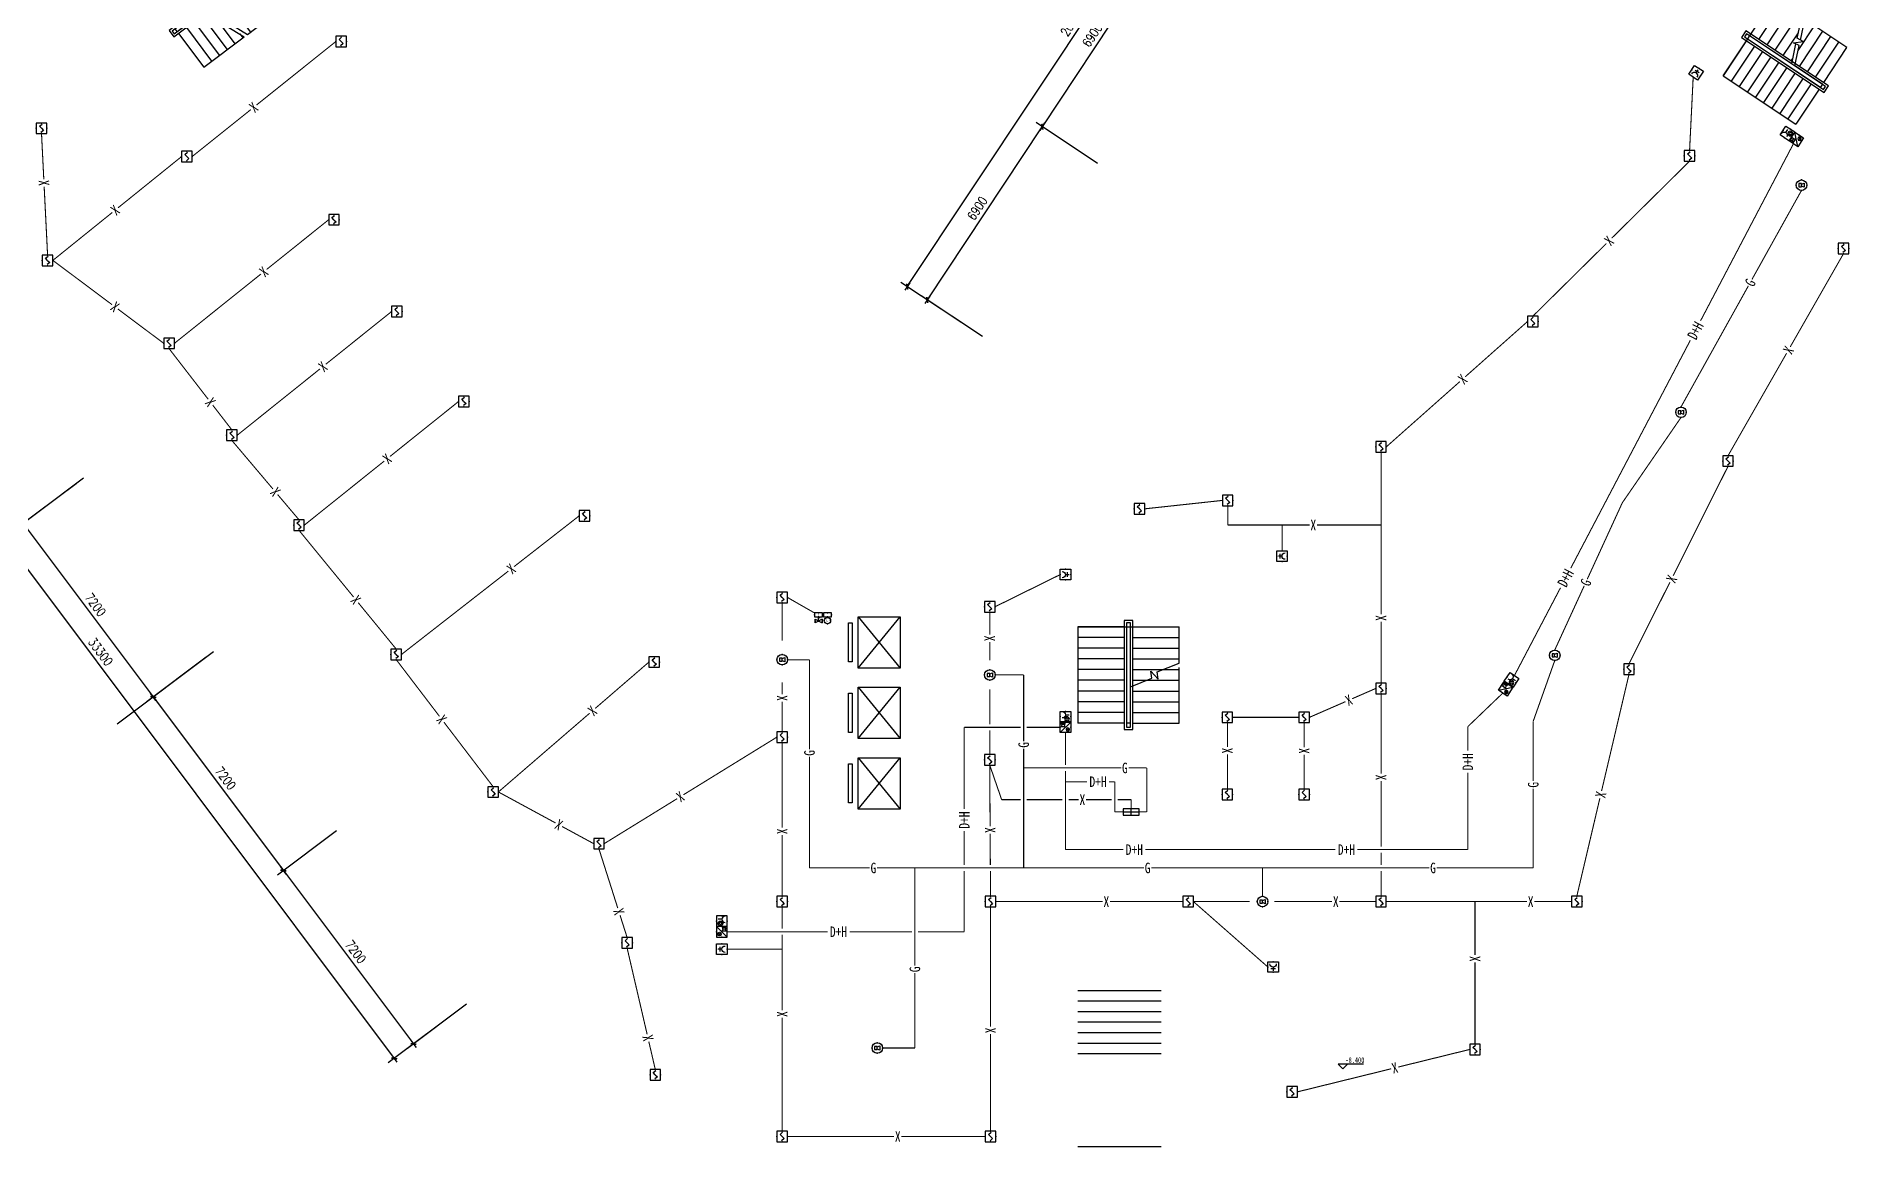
# Model space of a CAD drawing. Extents: x -149393 to 1177518, y -366685 to 296590.
# Drawn here: x 387613 to 447794, y -159524 to -122827 of the extents above; entities that cross this region are included whole.
import ezdxf
from ezdxf.enums import TextEntityAlignment as Align

# ---------------------------------------------------------------- set-up
doc = ezdxf.new("R2010")
doc.units = 0
doc.header["$LTSCALE"] = 1000
doc.header["$MEASUREMENT"] = 0
doc.linetypes.add('常规', pattern=[20, 10, 0, 10])
doc.layers.get('0').update_dxf_attribs({"linetype": 'CONTINUOUS'})
for name, color, linetype in [('AXIS', 3, 'CONTINUOUS'), ('DOTE', 1, 'CONTINUOUS'), ('EQUIP-消防', 3, 'CONTINUOUS'), ('EQUIP-箱柜', 3, 'CONTINUOUS'), ('SIG_TEXT', 7, 'CONTINUOUS'), ('STAIR', 2, 'CONTINUOUS'), ('TEL_SYMB', 3, 'CONTINUOUS'), ('WIRE-消防', 3, '常规')]:
    doc.layers.add(name, color=color, linetype=linetype)
doc.styles.add('_TCH_LABEL', font='COMPLEX', dxfattribs={"bigfont": 'GBCBIG'})
doc.styles.add('_TEL_DIM', font='', dxfattribs={"width": 0.8, "height": 3.5})
doc.styles.add('DIM_FONT', font='SIMPLEX.shx', dxfattribs={"width": 0.8})
doc.styles.add('HZ', font='')
doc.styles.get("Standard").update_dxf_attribs({"font": 'gbenor.shx', "bigfont": 'gbcbig.shx'})
doc.styles.get('_TEL_DIM').set_extended_font_data('SimSun')
doc.styles.get('HZ').set_extended_font_data('SimSun')
doc.dimstyles.new('DIMN', dxfattribs={"dimtxt": 300, "dimasz": 1, "dimexe": 250, "dimexo": 300, "dimgap": 150, "dimtad": 1, "dimdec": 0, "dimdsep": 46, "dimtxsty": 'DIM_FONT', "dimblk": '_DIMX', "dimcen": 2.5, "dimclrt": 7, "dimadec": 0, "dimazin": 0, "dimtfac": 1, "dimtdec": 0, "dimtix": 1, "dimtmove": 2, "dimatfit": 3, "dimldrblk": '_DIMX', "dimfxl": 1, "dimtolj": 1, "dimarcsym": 0})

msp = doc.modelspace()

# ---------------------------------------------------------------- texts
at = {"layer": 'SIG_TEXT', "style": '_TEL_DIM', "width": 0.8}
for s, rotation, p in [('X', 38.663681, (394830.1, -125186.5)), ('X', 272.858047, (387869.4, -127694.3)), ('X', 38.884703, (390232, -128599.5)), ('X', 44.677659, (439834.5, -129617.9)), ('X', 38.702467, (395166.7, -130644.2)), ('G', 60.892736, (444521.2, -131004.8)), ('X', 323.218182, (390225.8, -131808.5)), ('D+H', 62.311383, (442702.9, -132596.6)), ('X', 60.249248, (445789.9, -133245.2)), ('X', 38.702467, (397128.3, -133793.1)), ('X', 41.584125, (434970.6, -134210.4)), ('X', 307.701183, (393395.8, -134971.9)), ('X', 38.702467, (399262.6, -136852)), ('X', 310.230823, (395550.6, -137948.7)), ('X', 37.948286, (403383.9, -140505.9)), ('D+H', 62.311383, (438392.6, -140810.6)), ('X', 63.366297, (441909.8, -140842.2)), ('X', 309.317986, (398224.9, -141533.4)), ('G', 65.347044, (439061.9, -140957.3)), ('X', 90, (432264.6, -142138.1)), ('X', 90, (419271.9, -142813.4)), ('X', 40.782372, (406079, -145219.6)), ('X', 90, (412378.4, -144796.1)), ('X', 23.528381, (431193.9, -144866.3)), ('X', 307.335809, (401075.2, -145499.3)), ('G', 90, (413286.2, -146617.5)), ('G', 90, (420398.1, -146349.8)), ('X', 90, (427161.9, -146540.9)), ('X', 90, (429710.3, -146548.4)), ('D+H', 90, (435144.3, -146910.6)), ('X', 90, (432264.6, -147428.3)), ('X', 31.662538, (408996.8, -148070.5)), ('G', 90, (437317.6, -147675.8)), ('X', 76.764706, (439557.8, -148001.6)), ('D+H', 90, (418425.6, -148845.7)), ('X', 331.532077, (404963.8, -149000.4)), ('X', 90, (412378.4, -149219.8)), ('X', 270.345741, (419284.9, -149179.1)), ('X', 287.641159, (406958.4, -151885)), ('D+H', 359.999994, (414251.3, -152553.3)), ('X', 90, (435384.6, -153450.3)), ('G', 90, (416786.7, -153801)), ('X', 90, (412378.4, -155286.8)), ('X', 90, (419298.1, -155828.6)), ('X', 283.062995, (407924.1, -156078.4)), ('X', 13.825571, (432719.9, -157072.5))]:
    msp.add_text(s, height=350, rotation=rotation, dxfattribs=at).set_placement(p, align=Align.MIDDLE_CENTER)
for s, p in [('X', (430014.3, -139050.5)), ('D+H', (422866.9, -147572.4)), ('G', (423758, -147115.5)), ('X', (422347.7, -148168.4)), ('D+H', (424071.3, -149826.1)), ('D+H', (431116.1, -149826.1)), ('G', (415410.6, -150434.5)), ('G', (424514.1, -150434.5)), ('G', (433991.5, -150434.5)), ('X', (423142.2, -151552.1)), ('X', (430761.2, -151552.1)), ('X', (437231, -151552.1)), ('X', (416218.1, -159348.5))]:
    msp.add_text(s, height=350, dxfattribs=at).set_placement(p, align=Align.MIDDLE_CENTER)

# ---------------------------------------------------------------- blocks, each defined once
blk = doc.blocks.new('$equip_U$00000103(cyc-PC)')
for p, q in [((0.5, 0.5), (-0.5, 0.5)), ((-0.5, 0.5), (-0.5, -0.5)), ((-0.2, 0.2), (0.05, 0.4)), ((0, 0), (-0.2, 0.2)), ((0, 0), (0.2, -0.2)), ((0.5, -0.5), (0.5, 0.5)), ((-0.5, -0.5), (0.5, -0.5)), ((0.2, -0.2), (-0.05, -0.4))]:
    blk.add_line(p, q)
for p in [(-0.5, 0), (0, 0.5), (0.5, 0), (0, -0.5)]:
    blk.add_point(p)
at = {"color": 7, "style": '_TEL_DIM', "flags": 1}
blk.add_attdef('A', text='', height=0.00002, dxfattribs=at).set_placement((0, 0), align=Align.MIDDLE_CENTER)
blk = doc.blocks.new('$equip$00001423')
for p, q in [((0.75, 0.6), (-0.75, 0.6)), ((-0.75, 0.6), (-0.75, 0)), ((-0.75, 0.3), (0.75, 0.3)), ((-0.75, 0), (0.75, 0)), ((0, 0), (0, 0.6)), ((0.75, 0), (0.75, 0.6))]:
    blk.add_line(p, q)
for p in [(-0.75, 0.3), (0, 0.6), (0, 0), (0.75, 0.3)]:
    blk.add_point(p)
at = {"style": '_TCH_LABEL', "flags": 9}
blk.add_attdef('A', (0, 0), '', height=0.00002, dxfattribs=at)
blk = doc.blocks.new('$equip_U$00000105(cyc-PC)')
for p, q in [((0.5, 1), (-0.5, 1)), ((-0.5, 1), (-0.5, 0)), ((-0.5, 0), (0.5, 0)), ((-0.17, 0.5), (-0.17, 0.15)), ((0.5, 0), (0.5, 1))]:
    blk.add_line(p, q)
for radius in [0.226, 0.113]:
    blk.add_circle((0.23, 0.36), radius)
blk.add_arc((-0.17, 0.8), 0.3, 180, 0)
for p in [(-0.5, 0.5), (0, 1), (0, 0), (0.5, 0.5)]:
    blk.add_point(p)
at = {"color": 7, "style": '_TEL_DIM', "flags": 1}
blk.add_attdef('A', text='', height=0.00002, dxfattribs=at).set_placement((0, 0), align=Align.MIDDLE_CENTER)
blk = doc.blocks.new('$equip_U$00000107(cyc-PC)')
for p, q in [((-0.5, 1), (-0.5, 0)), ((0.5, 1), (-0.5, 0)), ((0.5, 1), (-0.5, 1)), ((-0.5, 0), (0.5, 0)), ((-0.27, 0.87, 0), (-0.42, 0.87, 0)), ((-0.42, 0.87, 0), (-0.42, 0.57, 0)), ((-0.42, 0.57, 0), (-0.27, 0.57, 0)), ((-0.27, 0.82, 0), (-0.07, 0.92, 0)), ((-0.27, 0.57, 0), (-0.27, 0.87, 0)), ((-0.07, 0.52, 0), (-0.27, 0.62, 0)), ((-0.07, 0.92, 0), (-0.07, 0.52, 0)), ((0.11, 0.16), (0.34, 0.4)), ((0.11, 0.4), (0.34, 0.16)), ((0.5, 0), (0.5, 1))]:
    blk.add_line(p, q)
blk.add_circle((0.22, 0.28), 0.169)
for p in [(-0.5, 0.5), (0, 1), (0, 0), (0.5, 0.5)]:
    blk.add_point(p)
at = {"color": 7, "style": '_TEL_DIM', "flags": 1}
blk.add_attdef('A', text='', height=0.00002, dxfattribs=at).set_placement((0, 0), align=Align.MIDDLE_CENTER)
blk = doc.blocks.new('$equip$00001635')
for p, q in [((-0.01, -0.35, 0), (-0.26, -0.35, 0)), ((-0.26, -0.35, 0), (-0.26, -0.65, 0)), ((-0.26, -0.65, 0), (-0.01, -0.65, 0)), ((-0.01, -0.4, 0), (0.24, -0.3, 0)), ((-0.01, -0.65, 0), (-0.01, -0.35, 0)), ((0.24, -0.7, 0), (-0.01, -0.6, 0)), ((0.24, -0.3, 0), (0.24, -0.7, 0))]:
    blk.add_line(p, q)
blk.add_circle((0, -0.5), 0.5)
at = {"flags": 9}
blk.add_attdef('A', (0, 0), '', height=0.00002, dxfattribs=at)
blk.add_attdef('B', text='', height=0.4, dxfattribs=at).set_placement((0.85, -0.68), align=Align.MIDDLE_CENTER)
blk = doc.blocks.new('$equip_U$00000115(cyc-PC)')
for p in [(0.01, 0.5, 0), (-0.49, 0, 0), (0.01, -0.5, 0), (0.51, 0, 0)]:
    blk.add_point(p)
blk.add_blockref('$equip$00001635', (0.01, 0.5, 0))
at = {"color": 7, "style": '_TEL_DIM', "flags": 1}
blk.add_attdef('A', text='', height=0.00002, dxfattribs=at).set_placement((0, 0), align=Align.MIDDLE_CENTER)
blk = doc.blocks.new('$equip_U$00000302(cyc-PC)')
for p, q in [((0.5, 0.5), (-0.5, 0.5)), ((-0.5, 0.5), (-0.5, -0.5)), ((0, 0), (0, -0.35)), ((0.5, -0.5), (0.5, 0.5)), ((-0.5, -0.5), (0.5, -0.5)), ((-0.22, -0.17), (0.22, -0.17))]:
    blk.add_line(p, q)
blk.add_arc((0, 0.3), 0.3, 180, 0)
for p in [(-0.5, 0), (0, 0.5), (0.5, 0), (0, -0.5)]:
    blk.add_point(p)
at = {"color": 7, "style": '_TEL_DIM', "flags": 1}
blk.add_attdef('A', text='', height=0.00002, dxfattribs=at).set_placement((0, 0), align=Align.MIDDLE_CENTER)
blk = doc.blocks.new('$equip$00002785')
for p, q in [((0.65, 0.65), (-0.65, 0.65)), ((-0.65, 0.65), (-0.65, 0)), ((-0.65, 0), (0.65, 0)), ((0.65, 0), (0.65, 0.65))]:
    blk.add_line(p, q)
at = {"const_width": 0.04}
blk.add_lwpolyline([(-0.65, 0.65), (0.65, 0.65), (0.65, 0), (-0.65, 0), (-0.65, 0.65), (0.65, 0.65)], dxfattribs=at)
for p in [(-0.65, 0.33), (0, 0.65), (0, 0), (0.65, 0.33)]:
    blk.add_point(p)
at = {"color": 7}
blk.add_attdef('$TEXT$', text='', height=0.3, dxfattribs=at).set_placement((0.01, 0.34), align=Align.MIDDLE_CENTER)
at = {"color": 7, "flags": 1}
for tag, height, p in [('A', 0.00002, (0, 0)), ('B', 0.4, (0.9, 0.25))]:
    blk.add_attdef(tag, text='', height=height, dxfattribs=at).set_placement(p, align=Align.MIDDLE_CENTER)
blk = doc.blocks.new('$equip$00002794')
for p, q in [((0, -0.55), (0, 0)), ((0, 0), (0.23, 0)), ((-0.55, -0.85), (-0.55, -0.25)), ((-0.55, -0.25), (0.55, -0.85)), ((0.55, -0.25), (-0.55, -0.85)), ((0.55, -0.25), (0.55, -0.85))]:
    blk.add_line(p, q)
for p in [(-0.55, -0.55), (0, -0.55), (0.55, -0.55)]:
    blk.add_point(p)
at = {"color": 7, "flags": 1}
for tag, height, p in [('A', 0.00002, (0, 0)), ('B', 0.4, (0.8, -0.61))]:
    blk.add_attdef(tag, text='', height=height, dxfattribs=at).set_placement(p, align=Align.MIDDLE_CENTER)
blk = doc.blocks.new('$equip$00002792')
at = {"const_width": 0.04}
blk.add_lwpolyline([(-0.5, 0, -1), (0.5, 0, -1), (-0.5, 0, -1.463176)], format="xyb", dxfattribs=at)
blk.add_circle((0, 0), 0.5)
for p in [(-0.5, 0), (0, 0.5), (0.5, 0), (0, -0.5)]:
    blk.add_point(p)
at = {"color": 7}
blk.add_attdef('$TEXT$', text='', height=0.4, dxfattribs=at).set_placement((0, 0), align=Align.MIDDLE_CENTER)
at = {"color": 7, "flags": 1}
for tag, height, p in [('A', 0.00002, (0, 0)), ('B', 0.4, (0.75, -0.25))]:
    blk.add_attdef(tag, text='', height=height, dxfattribs=at).set_placement(p, align=Align.MIDDLE_CENTER)
blk = doc.blocks.new('A$C74276B88')
at = {"layer": 'EQUIP-消防', "linetype": 'ByBlock', "xscale": 207.6180480014955, "yscale": 207.6180480014955, "zscale": 207.6180480014955}
for name, p, values in [('$equip$00002785', (139, 228), {'$TEXT$': 'I'}), ('$equip$00002785', (438, 228), {'$TEXT$': 'I'}), ('$equip$00002792', (435, 108), {'$TEXT$': 'L'})]:
    blk.add_blockref(name, p, dxfattribs=at).add_auto_attribs(values)
blk.add_blockref('$equip$00002794', (140, 207), dxfattribs=at)
blk = doc.blocks.new('_DIMX')
blk.add_line((-150, 0), (150, 0))
at = {"const_width": 50}
blk.add_lwpolyline([(-70, -70), (70, 70)], dxfattribs=at)
blk = doc.blocks.new('gchfghfghf')
at = {"color": 59}
for p, q in [((416593.4, -78848.7), (417983.6, -80548.7)), ((416593.4, -80548.7), (417983.6, -78848.7)), ((416593.4, -81188.7), (417983.6, -82888.7)), ((416593.4, -82888.7), (417983.6, -81188.7)), ((416593.4, -83528.7), (417983.6, -85228.7)), ((416593.4, -85228.7), (417983.6, -83528.7)), ((433366.1, -93703.3), (432531, -93703.8)), ((432531, -93703.8), (432679.4, -93853.6)), ((432679.4, -93853.6), (432831.5, -93703.6))]:
    blk.add_line(p, q, dxfattribs=at)
for points in [[(416263.5, -79048.7), (416391.9, -79048.7), (416391.9, -80348.7), (416263.5, -80348.7)], [(416593.4, -78848.7), (417983.6, -78848.7), (417983.6, -80548.7), (416593.4, -80548.7)], [(416593.4, -81188.7), (417983.6, -81188.7), (417983.6, -82888.7), (416593.4, -82888.7)], [(416263.5, -81388.7), (416391.9, -81388.7), (416391.9, -82688.7), (416263.5, -82688.7)], [(416593.4, -83528.7), (417983.6, -83528.7), (417983.6, -85228.7), (416593.4, -85228.7)], [(416263.5, -83728.7), (416391.9, -83728.7), (416391.9, -85028.7), (416263.5, -85028.7)]]:
    blk.add_lwpolyline(points, close=True, dxfattribs=at)
at = {"layer": 'AXIS'}
for p, q in [((449694.3, -49445.7), (451907.9, -46114)), ((456690.9, -54094.2), (458904.4, -50762.5)), ((458440, -55256.3), (460653.6, -51924.6)), ((383843.8, -64889.7), (380643.8, -67289.7)), ((385823.8, -67529.7), (382623.8, -69929.7)), ((385823.8, -67529.7), (382623.8, -69929.7)), ((390863.8, -74249.7), (387663.9, -76649.7)), ((385489, -78948.7), (381489, -78948.7)), ((395183.9, -80009.7), (391983.9, -82409.7)), ((385489, -85548.7), (381489, -85548.7)), ((385489, -85548.7), (381489, -85548.7)), ((385489, -90948.7), (381489, -90948.7)), ((385489, -90948.7), (381489, -90948.7)), ((385489, -98748.7), (381489, -98748.7)), ((411767.1, -102074.4), (411767.1, -106074.4)), ((417167.1, -102074.4), (417167.1, -106074.4)), ((423767.1, -102074.4), (423767.1, -106074.4)), ((430367.1, -102074.4), (430367.1, -106074.4)), ((435767.1, -102074.4), (435767.1, -106074.4))]:
    blk.add_line(p, q, dxfattribs=at)
at = {"layer": 'DOTE', "color": 59}
for p, q in [((423887.1, -91248.7), (426647.1, -91248.7)), ((423887.1, -91598.7), (426647.1, -91598.7)), ((423887.1, -91948.7), (426647.1, -91948.7)), ((423887.1, -92298.7), (426647.1, -92298.7)), ((423887.1, -92648.7), (426647.1, -92648.7)), ((423887.1, -92998.7), (426647.1, -92998.7)), ((423887.1, -93348.7), (426647.1, -93348.7)), ((423887.1, -96428.7), (426647.1, -96428.7)), ((423887.1, -96778.7), (426647.1, -96778.7)), ((423887.1, -97128.7), (426647.1, -97128.7)), ((423887.1, -97478.7), (426647.1, -97478.7)), ((423887.1, -97828.7), (426647.1, -97828.7)), ((423887.1, -98178.7), (426647.1, -98178.7))]:
    blk.add_line(p, q, dxfattribs=at)
at = {"layer": 'STAIR', "color": 59}
for p, q in [((395349.9, -56410.1), (393026.2, -58152.9)), ((396189, -57529), (395349.9, -56410.1)), ((395349.9, -56410.1), (397185.9, -58858.1)), ((395414.4, -58109.9), (394575.3, -56991.1)), ((395672.6, -57916.2), (394833.5, -56797.4)), ((395930.8, -57722.6), (395091.7, -56603.8)), ((394381.7, -58884.4), (393542.5, -57765.6)), ((396346.8, -57410.6), (393707.5, -59390.1)), ((394639.8, -58690.8), (393800.7, -57572)), ((396332.4, -57511), (393807.9, -59404.4)), ((393865.3, -59600.4), (396504.5, -57621)), ((393879.6, -59500), (396404.1, -57606.7)), ((396232, -57586.3), (393908.3, -59329.1)), ((394898, -58497.2), (394058.9, -57378.3)), ((395156.2, -58303.5), (394317.1, -57184.7)), ((394960.9, -58689.1), (396303.7, -57682)), ((396404.1, -57606.7), (396332.4, -57511)), ((396504.5, -57621), (396346.8, -57410.6)), ((396346.8, -57739.3), (397185.9, -58858.1)), ((393865.3, -59271.7), (393026.2, -58152.9)), ((394123.5, -59078.1), (393284.4, -57959.3)), ((395572.2, -58320.3), (396411.3, -59439.1)), ((395830.4, -58126.6), (396669.5, -59245.4)), ((396088.6, -57933), (396927.7, -59051.8)), ((445308, -60887.9), (447001.4, -58339.1)), ((446227.4, -59504), (447001.4, -58339.1)), ((447915.6, -58946.5), (447001.4, -58339.1)), ((393980, -59424.7), (394858.1, -58766.2)), ((394797.6, -58901.2), (395636.7, -60020)), ((394858.1, -58766.2), (395446.5, -59127.7)), ((394960.9, -58689.1), (395536.4, -59042.7)), ((395055.8, -58707.5), (395111.2, -58781.4)), ((395314, -58513.9), (395859.5, -59241.2)), ((396307.8, -59516.7), (397185.9, -58858.1)), ((446496.3, -59682.6), (447270.2, -58517.7)), ((446765.1, -59861.2), (447539, -58696.3)), ((447033.9, -60039.8), (447807.8, -58874.9)), ((447766.5, -59645.3), (447915.6, -58946.5)), ((393707.5, -59390.1), (393865.3, -59600.4)), ((393807.9, -59404.4), (393879.6, -59500)), ((393980, -59424.7), (393908.3, -59329.1)), ((394023.1, -59482.1), (394862.2, -60600.9)), ((394281.3, -59288.5), (395120.4, -60407.3)), ((394539.4, -59094.8), (395378.6, -60213.6)), ((395306.4, -59041.6), (395894.9, -59826.3)), ((395446.5, -59127.7), (395601.4, -58981.1)), ((395601.4, -58981.1), (395536.9, -59296.1)), ((395536.9, -59296.1), (395699.1, -59142.6)), ((395609.2, -59227.7), (396205, -59593.8)), ((395699.1, -59142.6), (396307.8, -59516.7)), ((396054.7, -59501.4), (396153.1, -59632.7)), ((446063.2, -59394.8), (445917.6, -59613.9)), ((446083.2, -59494.3), (446017.1, -59593.8)), ((448811, -61220.5), (446063.2, -59394.8)), ((448711.6, -61240.6), (446083.2, -59494.3)), ((447585.8, -60492.6), (446187.8, -59563.7)), ((447302.7, -60218.4), (447805.8, -59461.1)), ((447802.6, -60049.1), (448345.4, -59232.1)), ((447840.3, -60575.6), (448614.2, -59410.7)), ((447876.8, -59701.6), (448022.6, -59017.7)), ((447985.8, -59190.2), (448076.6, -59053.5)), ((449420.7, -59946.5), (448022.6, -59017.7)), ((394862.2, -60600.9), (396205, -59593.8)), ((446081.9, -59723), (445308, -60887.9)), ((446350.7, -59901.6), (445576.8, -61066.5)), ((446619.5, -60080.2), (445845.6, -61245.1)), ((445917.6, -59613.9), (448665.5, -61439.6)), ((446017.1, -59593.8), (448645.5, -61340.1)), ((446121.6, -59663.3), (448540.9, -61270.7)), ((447585.8, -60492.6), (447726.7, -59832)), ((447647, -59791.3), (447965.4, -59746.8)), ((447836.9, -59888.3), (447647, -59791.3)), ((447692.9, -60563.7), (447836.9, -59888.3)), ((447965.4, -59746.8), (447766.5, -59645.3)), ((448109.1, -60754.2), (448883.1, -59589.3)), ((448377.9, -60932.8), (449151.9, -59767.9)), ((448646.8, -61111.4), (449420.7, -59946.5)), ((446888.4, -60258.8), (446114.4, -61423.7)), ((447157.2, -60437.4), (446383.2, -61602.3)), ((447426, -60616), (446652.1, -61780.9)), ((447571.5, -60397), (447622.6, -60320.1)), ((448607.1, -61171.1), (447692.9, -60563.7)), ((445308, -60887.9), (447727.3, -62495.3)), ((447694.8, -60794.6), (446920.9, -61959.5)), ((447963.6, -60973.2), (447189.7, -62138.1)), ((448232.4, -61151.8), (447458.5, -62316.7)), ((448501.2, -61330.4), (447727.3, -62495.3)), ((448607.1, -61171.1), (448540.9, -61270.7)), ((448645.5, -61340.1), (448711.6, -61240.6)), ((448665.5, -61439.6), (448811, -61220.5)), ((423887.1, -79185.4), (423887.1, -82374.8)), ((425422.7, -79185.4), (423887.1, -79185.4)), ((423887.1, -79185.4), (427247.1, -79185.4)), ((425711.5, -78968.9), (425422.7, -78968.9)), ((425422.7, -78968.9), (425422.7, -82591.4)), ((425632.7, -79047.6), (425501.5, -79047.6)), ((425501.5, -79047.6), (425501.5, -82512.6)), ((425501.5, -79185.4), (425501.5, -82374.8)), ((425632.7, -82512.6), (425632.7, -79047.6)), ((425632.7, -81028.5), (425632.7, -79185.4)), ((425711.5, -82591.4), (425711.5, -78968.9)), ((425711.5, -79185.4), (427247.1, -79185.4)), ((427247.1, -80390.6), (427247.1, -79185.4)), ((425422.7, -79539.8), (423887.1, -79539.8)), ((425422.7, -79894.2), (423887.1, -79894.2)), ((425711.5, -79539.8), (427247.1, -79539.8)), ((425711.5, -79894.2), (427247.1, -79894.2)), ((425422.7, -80248.6), (423887.1, -80248.6)), ((425422.7, -80602.9), (423887.1, -80602.9)), ((425711.5, -80248.6), (427247.1, -80248.6)), ((425711.5, -80602.9), (426709.7, -80602.9)), ((426517.4, -80678.9), (427247.1, -80390.6)), ((426709.7, -80602.9), (427247.1, -80602.9)), ((427247.1, -82374.8), (427247.1, -80531.7)), ((425422.7, -80957.3), (423887.1, -80957.3)), ((425632.7, -81169.6), (426338, -80890.9)), ((425632.7, -82374.8), (425632.7, -81169.6)), ((425711.5, -80957.3), (426170, -80957.3)), ((426170, -80957.3), (427247.1, -80957.3)), ((426338, -80890.9), (426311.2, -80658.3)), ((426311.2, -80658.3), (426545.4, -80922.4)), ((426545.4, -80922.4), (426517.4, -80678.9)), ((425422.7, -81311.7), (423887.1, -81311.7)), ((425422.7, -81666.1), (423887.1, -81666.1)), ((425711.5, -81311.7), (427247.1, -81311.7)), ((425711.5, -81666.1), (427247.1, -81666.1)), ((425422.7, -82020.4), (423887.1, -82020.4)), ((425422.7, -82374.8), (423887.1, -82374.8)), ((425632.7, -82374.8), (425501.5, -82374.8)), ((425711.5, -82020.4), (427247.1, -82020.4)), ((425711.5, -82374.8), (427247.1, -82374.8)), ((425422.7, -82591.4), (425711.5, -82591.4)), ((425501.5, -82512.6), (425632.7, -82512.6))]:
    blk.add_line(p, q, dxfattribs=at)
at = {"layer": 'TEL_SYMB', "color": 59, "elevation": 1793}
for points in [[(393338.2, -58837.8, 0, 0, 0), (396364.7, -56567.9, 0, 0, 0), (397318.5, -57839.7, 0, 0, 0), (395998.9, -58829.5, 95.6, 0, 0), (395712, -59044.6, 0, 0, 0)], [(448268.5, -61972.3, 0, 0, 0), (445117.4, -59878.7, 0, 0, 0), (445997.2, -58554.5, 0, 0, 0), (447371.1, -59467.4, 95.6, 0, 0), (447669.8, -59665.8, 0, 0, 0)]]:
    blk.add_lwpolyline(points, format="xyseb", dxfattribs=at)
at = {"layer": 'TEL_SYMB', "color": 59}
for points in [[(394292, -60109.6, 0, 0, 0), (395167, -59453.4, 95.6, 0, 0), (395453.9, -59238.3, 0, 0, 0)], [(449148.3, -60648.1, 0, 0, 0), (448237.3, -60042.9, 95.6, 0, 0), (447938.6, -59844.4, 0, 0, 0)], [(426439.9, -82552, 0, 0, 0), (426439.9, -81351.1, 105, 0, 0), (426439.9, -80957.3, 0, 0, 0)]]:
    blk.add_lwpolyline(points, format="xyseb", dxfattribs=at)
at = {"color": 59, "style": 'HZ', "width": 0.7}
blk.add_text('-8.400', height=183.52, dxfattribs=at).set_placement((432767.4, -93655.8))
at = {"layer": 'AXIS'}
for p1, p2, distance in [((449694.3, -49445.7), (450693.8, -50109.7), 3300), ((392974.9, -51492.6), (394574.9, -50292.6), 3300), ((449694.3, -49445.7), (450693.8, -50109.7), 2500), ((450693.8, -50109.7), (456690.9, -54094.2), 3300), ((392974.9, -51492.6), (394574.9, -50292.6), 2500), ((450693.8, -50109.7), (456690.9, -54094.2), 2500), ((387694.9, -55452.6), (392974.9, -51492.6), 3300), ((428603.9, -58217.8), (434248.5, -49722), 2500), ((387694.9, -55452.6), (392974.9, -51492.6), 2500), ((420967.1, -69712.2), (432422.3, -52470.7), 3300), ((456690.9, -54094.2), (458440, -55256.3), 3300), ((456690.9, -54094.2), (458440, -55256.3), 2500), ((382414.9, -59412.6), (387694.9, -55452.6), 3300), ((382414.9, -59412.6), (387694.9, -55452.6), 2500), ((424785.5, -63965), (428603.9, -58217.8), 2500), ((420967.1, -69712.2), (424785.5, -63965), 2500), ((383843.8, -64889.7), (403823.9, -91529.7), -3300), ((383843.8, -64889.7), (385823.8, -67529.7), -2500), ((385823.8, -67529.7), (390863.8, -74249.7), -2500), ((390863.8, -74249.7), (395183.9, -80009.7), -2500), ((385189, -98748.7), (385189, -78948.7), 3000), ((385489, -85548.7), (385489, -78948.7), 2500), ((395183.9, -80009.7), (399503.9, -85769.7), -2500), ((385489, -90948.7), (385489, -85548.7), 2500), ((399503.9, -85769.7), (403823.9, -91529.7), -2500), ((385489, -98748.7), (385489, -90948.7), 2500), ((411767.1, -102074.4), (417167.1, -102074.4), -2500), ((411767.1, -102074.4), (435767.1, -102074.4), -3300), ((417167.1, -102074.4), (423767.1, -102074.4), -2500), ((423767.1, -102074.4), (430367.1, -102074.4), -2500), ((430367.1, -102074.4), (435767.1, -102074.4), -2500)]:
    blk.add_aligned_dim(p1=p1, p2=p2, distance=distance, dimstyle='DIMN', dxfattribs=at).render()

# ---------------------------------------------------------------- linework, layer by layer
at = {"layer": 'WIRE-消防', "linetype": '常规', "const_width": 35}
for points in [[(394925.5, -125110.3), (397560.6, -123001.8)], [(442628.7, -124185.3), (442508.6, -126623.7)], [(392789.3, -126819.5), (394734.8, -125262.8)], [(387787.7, -126058.2), (387863.3, -127572.3)], [(390327.1, -128522.8), (392439.3, -126819.5)], [(439921.3, -129532), (442508.6, -126973.7)], [(387875.5, -127816.3), (387989.1, -130092.2)], [(388164.1, -130267.2), (390137, -128676.1)], [(395262, -130567.8), (397324, -128915.7)], [(437303, -132121), (439747.6, -129703.8)], [(390128, -131735.4), (388164.1, -130267.2)], [(445850.5, -133139.1), (447618.8, -130045.4)], [(392199, -133022), (395071.4, -130720.5)], [(391849, -133022), (390323.6, -131881.7)], [(399410.2, -131964.7), (397223.6, -133716.7)], [(435062, -134129.3), (437128, -132296)], [(393321.1, -134875.3), (392024, -133197)], [(443785.4, -136752.2), (445729.3, -133351.2)], [(397033, -133869.4), (394285.1, -136071.1)], [(432439.6, -136456.3), (434879.3, -134291.4)], [(394110.1, -135896.1), (393470.5, -135068.5)], [(401638.3, -134948.5), (399357.9, -136775.6)], [(395471.7, -137855.5), (394110.1, -136246.1)], [(399167.3, -136928.3), (396513.3, -139054.8)], [(432264.6, -142016), (432264.6, -136631.3)], [(441964.6, -140733), (443785.4, -137102.2)], [(396338.3, -138879.8), (395629.5, -138042)], [(426998.5, -138234.5), (424416.5, -138514.1)], [(427173.5, -138409.5), (427173.5, -139050.5)], [(405644.3, -138743.2), (403480.2, -140430.8)], [(398147.5, -141438.9), (396338.3, -139229.8)], [(427173.5, -139050.5), (429892.2, -139050.5)], [(428977, -139909.8), (428977, -139050.5)], [(430136.4, -139050.5), (432264.6, -139050.5)], [(403287.6, -140581), (399741.5, -143346.4)], [(419446.9, -141765.1), (421612, -140696.6)], [(440496.6, -143660.1), (441855.1, -140951.3)], [(399566.5, -143171.4), (398302.3, -141627.9)], [(412378.4, -142886), (412378.4, -141629.8)], [(412553.4, -141454.8), (413452.7, -141969.6)], [(419271.9, -141940.1), (419271.9, -142691.3)], [(432264.6, -144301.3), (432264.6, -142260.2)], [(419271.9, -142935.5), (419271.9, -143545.6)], [(401001.1, -145402.2), (399566.5, -143521.4)], [(407957.7, -143599), (406171.5, -145139.9)], [(412378.4, -144674), (412378.4, -144269.4)], [(440496.6, -144010.1), (439585.8, -147882.8)], [(412378.4, -145918), (412378.4, -144918.2)], [(419271.9, -144507.6), (419271.9, -145666.6)], [(429885.3, -145436), (431081.9, -144915)], [(431305.8, -144817.5), (432089.6, -144476.3)], [(432264.6, -144651.3), (432264.6, -147306.2)], [(402782.4, -147737.5), (401149.2, -145596.4)], [(405986.5, -145299.4), (402957.4, -147912.5)], [(427161.9, -146418.8), (427161.9, -145611)], [(427336.9, -145436), (429535.3, -145436)], [(429710.3, -145611), (429710.3, -146426.3)], [(409100.7, -148006.4), (412203.4, -146093)], [(419271.9, -145866.6), (419271.9, -146673.2)], [(412378.4, -149097.7), (412378.4, -146268)], [(427161.9, -147821), (427161.9, -146663)], [(429710.3, -146670.5), (429710.3, -147821)], [(419271.9, -147023.2), (419284.1, -149057)], [(419271.9, -147023.2), (419667.7, -148168.4)], [(402957.4, -147912.5), (404856.5, -148942.2)], [(432264.6, -147550.4), (432264.6, -149726.1)], [(406471.3, -149628), (408892.8, -148134.6)], [(420298.1, -148168.4), (419667.7, -148168.4)], [(421687, -148168.4), (420498.1, -148168.4)], [(422225.6, -148168.4), (421887, -148168.4)], [(423324.4, -148168.4), (422469.8, -148168.4)], [(423967.8, -148168.4), (423524.4, -148168.4)], [(423967.8, -148468.2), (423967.8, -148168.4)], [(439529.9, -148120.5), (438763.9, -151377.1)], [(405071.2, -149058.6), (406121.3, -149628)], [(406296.3, -149803), (406921.4, -151768.6)], [(412378.4, -151377.1), (412378.4, -149341.9)], [(419285.6, -149301.2), (419291.8, -150334.5)], [(432264.6, -149926.1), (432264.6, -150334.5)], [(419293, -150534.5), (419298.1, -151377.1)], [(432264.6, -150534.5), (432264.6, -151377.1)], [(419473.1, -151552.1), (423020, -151552.1)], [(423264.3, -151552.1), (425687.2, -151552.1)], [(426037.2, -151552.1), (427901.2, -151552.1)], [(428507, -153723.2), (426037.2, -151552.1)], [(428721.1, -151552.1), (430639.1, -151552.1)], [(430883.3, -151552.1), (432089.6, -151552.1)], [(432439.6, -151552.1), (437108.9, -151552.1)], [(435384.6, -153328.2), (435384.6, -151552.1)], [(437353.1, -151552.1), (438588.9, -151552.1)], [(406995.4, -152001.4), (407231.9, -152745.2)], [(412378.4, -152453.3), (412378.4, -151727.1)], [(419298.1, -151727.1), (419298.1, -155706.5)], [(412378.4, -155164.7), (412378.4, -152653.3)], [(407231.9, -153095.2), (407896.5, -155959.5)], [(410552, -153132.4), (412378.4, -153132.4)], [(435384.6, -156284.8), (435384.6, -153572.5)], [(412378.4, -159173.5), (412378.4, -155408.9)], [(407951.7, -156197.4), (408166.8, -157124.3)], [(419298.1, -155950.7), (419298.1, -159173.5)], [(432838.5, -157043.3), (435209.6, -156459.8)], [(429485.5, -157868.5), (432601.4, -157101.7)], [(416096, -159348.5), (412553.4, -159348.5)], [(419123.1, -159348.5), (416340.2, -159348.5)]]:
    msp.add_lwpolyline(points, dxfattribs=at)
at = {"layer": 'WIRE-消防', "color": 0, "linetype": '常规', "const_width": 35}
for points in [[(442873.2, -132272.2), (445956.6, -126396.3)], [(438562.8, -140486.1), (442532.7, -132921)], [(436695.5, -144044.6), (438222.4, -141135)], [(436305.2, -144632.1), (435144.3, -145745.1)], [(420298.1, -145766.6), (418425.6, -145766.6)], [(418425.6, -148479.3), (418425.6, -145766.6)], [(421612, -145766.6), (420498.1, -145766.6)], [(421787, -145941.6), (421787, -147015.5)], [(435144.3, -146544.2), (435144.3, -145745.1)], [(421787, -147215.5), (421787, -147572.4)], [(435144.3, -149826.1), (435144.3, -147277)], [(421787, -147572.4), (422500.6, -147572.4)], [(421787, -147572.4), (421787, -149826.1)], [(423233.3, -147572.4), (423424.4, -147572.4)], [(423424.4, -147572.4), (423424.4, -148573.2)], [(423705.3, -148573.2), (423424.4, -148573.2)], [(418425.6, -150334.5), (418425.6, -149212.1)], [(421787, -149826.1), (423705, -149826.1)], [(424437.7, -149826.1), (430749.7, -149826.1)], [(431482.4, -149826.1), (435144.3, -149826.1)], [(418425.6, -152553.3), (418425.6, -150534.5)], [(410552, -152553.3), (413885, -152553.3)], [(414617.7, -152553.3), (416686.7, -152553.3)], [(416886.7, -152553.3), (418425.6, -152553.3)]]:
    msp.add_lwpolyline(points, dxfattribs=at)
at = {"layer": 'WIRE-消防', "color": 2, "linetype": '常规', "const_width": 35}
for points in [[(446224.2, -127945.9), (444580.6, -130898.1)], [(444461.8, -131111.5), (442222.3, -135133.8)], [(442222.3, -135483.8), (440277.2, -138309.5)], [(439112.9, -140846.3), (440277.2, -138309.5)], [(438031.9, -143201.7), (439011, -141068.3)], [(412556.9, -143522.3), (413286.2, -143522.3)], [(413286.2, -146495.4), (413286.2, -143522.3)], [(438031.9, -143551.7), (437317.6, -145562.9)], [(419450.4, -144028.2), (420398.1, -144028.2)], [(420398.1, -146227.7), (420398.1, -144028.2)], [(437317.6, -145562.9), (437317.6, -147553.7)], [(413286.2, -150434.5), (413286.2, -146739.6)], [(420398.1, -150434.5), (420398.1, -146471.9)], [(420398.1, -147115.5), (423635.9, -147115.5)], [(423880.2, -147115.5), (424484.3, -147115.5)], [(424484.3, -148573.2), (424484.3, -147115.5)], [(437317.6, -147797.9), (437317.6, -150434.5)], [(424230.3, -148573.2), (424484.3, -148573.2)], [(415288.4, -150434.5), (413286.2, -150434.5)], [(420398.1, -150434.5), (415532.7, -150434.5)], [(416786.7, -153678.8), (416786.7, -150434.5)], [(424392, -150434.5), (420398.1, -150434.5)], [(433869.4, -150434.5), (424636.2, -150434.5)], [(428331.5, -151377.1), (428331.5, -150434.5)], [(437317.6, -150434.5), (434113.6, -150434.5)], [(416786.7, -156412.3), (416786.7, -153923.1)], [(415713.3, -156412.3), (416786.7, -156412.3)]]:
    msp.add_lwpolyline(points, dxfattribs=at)

# ---------------------------------------------------------------- block references
for name, p in [('gchfghfghf', (-1685.1, -63249.6)), ('A$C74276B88', (413448.5, -142332.2))]:
    msp.add_blockref(name, p)
at = {"layer": 'EQUIP-消防', "yscale": 350, "zscale": 350}
for name, p, xscale in [('$equip_U$00000103(cyc-PC)', (397735.6, -123001.8), 350), ('$equip_U$00000103(cyc-PC)', (387787.7, -125883.2), 350), ('$equip_U$00000103(cyc-PC)', (392614.3, -126819.5), 350), ('$equip_U$00000103(cyc-PC)', (442508.6, -126798.7), 350), ('$equip_U$00000115(cyc-PC)', (446220.7, -127770.9), 350), ('$equip_U$00000103(cyc-PC)', (397499, -128915.7), 350), ('$equip_U$00000103(cyc-PC)', (447618.8, -129870.4), 350), ('$equip_U$00000103(cyc-PC)', (387989.1, -130267.2), 350), ('$equip_U$00000103(cyc-PC)', (399585.2, -131964.7), 350), ('$equip_U$00000103(cyc-PC)', (437303, -132296), 350), ('$equip_U$00000103(cyc-PC)', (392024, -133022), 350), ('$equip_U$00000103(cyc-PC)', (401813.3, -134948.5), 350), ('$equip_U$00000115(cyc-PC)', (442218.8, -135308.8), 350), ('$equip_U$00000103(cyc-PC)', (394110.1, -136071.1), 350), ('$equip_U$00000103(cyc-PC)', (432264.6, -136456.3), 350), ('$equip_U$00000103(cyc-PC)', (443785.4, -136927.2), 350), ('$equip_U$00000103(cyc-PC)', (424241.5, -138514.1), 350), ('$equip_U$00000103(cyc-PC)', (427173.5, -138234.5), 350), ('$equip_U$00000103(cyc-PC)', (396338.3, -139054.8), 350), ('$equip_U$00000103(cyc-PC)', (405819.3, -138743.2), 350), ('$equip_U$00000103(cyc-PC)', (412378.4, -141454.8), 350), ('$equip_U$00000103(cyc-PC)', (419271.9, -141765.1), 350), ('$equip_U$00000103(cyc-PC)', (399566.5, -143346.4), 350), ('$equip_U$00000115(cyc-PC)', (438028.4, -143376.7), 350), ('$equip_U$00000103(cyc-PC)', (408132.7, -143599), 350), ('$equip_U$00000115(cyc-PC)', (412378.4, -143522.3), 350), ('$equip_U$00000103(cyc-PC)', (440496.6, -143835.1), 350), ('$equip_U$00000115(cyc-PC)', (419271.9, -144028.2), 350), ('$equip_U$00000103(cyc-PC)', (432264.6, -144476.3), 350), ('$equip_U$00000103(cyc-PC)', (427161.9, -145436), 350), ('$equip_U$00000103(cyc-PC)', (429710.3, -145436), 350), ('$equip_U$00000103(cyc-PC)', (412378.4, -146093), 350), ('$equip_U$00000103(cyc-PC)', (419271.9, -146848.2), 350), ('$equip_U$00000103(cyc-PC)', (402782.4, -147912.5), 350), ('$equip_U$00000103(cyc-PC)', (427161.9, -147996), 350), ('$equip_U$00000103(cyc-PC)', (429710.3, -147996), 350), ('$equip_U$00000103(cyc-PC)', (406296.3, -149628), 350), ('$equip_U$00000103(cyc-PC)', (412378.4, -151552.1), 350), ('$equip_U$00000103(cyc-PC)', (419298.1, -151552.1), 350), ('$equip_U$00000103(cyc-PC)', (425862.2, -151552.1), 350), ('$equip_U$00000115(cyc-PC)', (428328, -151552.1), 350), ('$equip_U$00000103(cyc-PC)', (432264.6, -151552.1), 350), ('$equip_U$00000103(cyc-PC)', (438763.9, -151552.1), 350), ('$equip_U$00000103(cyc-PC)', (407231.9, -152920.2), 350), ('$equip_U$00000302(cyc-PC)', (428682, -153723.2), -350), ('$equip_U$00000115(cyc-PC)', (415534.8, -156412.3), 350), ('$equip_U$00000103(cyc-PC)', (435384.6, -156459.8), 350), ('$equip_U$00000103(cyc-PC)', (408166.8, -157299.3), 350), ('$equip_U$00000103(cyc-PC)', (429310.5, -157868.5), 350), ('$equip_U$00000103(cyc-PC)', (412378.4, -159348.5), 350), ('$equip_U$00000103(cyc-PC)', (419298.1, -159348.5), 350)]:
    msp.add_blockref(name, p, dxfattribs=dict(at, xscale=xscale))
at = {"layer": 'EQUIP-消防'}
for name, p, xscale, yscale, zscale, rotation in [('$equip_U$00000302(cyc-PC)', (442725.6, -124039.5), -350.0000000000128, 350, 350, 146.4004413602859), ('$equip_U$00000105(cyc-PC)', (445854.3, -125908.1), -349.9999999999998, 350, 350, 146.3997156942638), ('$equip_U$00000107(cyc-PC)', (446150.3, -126104.8), -349.9999999999998, 350, 350, 146.3997156942638), ('$equip_U$00000302(cyc-PC)', (428977, -140084.8), -350, 350, 350, 270), ('$equip_U$00000302(cyc-PC)', (421787, -140696.6), -350, 350, 350, 90), ('$equip_U$00000107(cyc-PC)', (436547.8, -144583.2), -350.0000000000079, 350, 350, 56.39971569427034), ('$equip_U$00000105(cyc-PC)', (436744.4, -144287.2), -350.0000000000079, 350, 350, 56.39971569427034), ('$equip_U$00000105(cyc-PC)', (421962, -145411.3), -350.0000000000015, 350.0000000000291, 350, 89.99971569427152), ('$equip_U$00000107(cyc-PC)', (421962, -145766.6), -350.0000000000015, 350.0000000000291, 350, 89.99971569427152), ('$equip_U$00000105(cyc-PC)', (410202, -152197.9), 350.0000000000015, 350.0000000000015, 350.0000000000015, 270.0002843057285), ('$equip_U$00000107(cyc-PC)', (410202, -152553.3), 350.0000000000015, 350.0000000000015, 350.0000000000015, 270.0002843057285), ('$equip_U$00000302(cyc-PC)', (410377, -153132.4), -350, 350, 350, 270)]:
    msp.add_blockref(name, p, dxfattribs=dict(at, xscale=xscale, yscale=yscale, zscale=zscale, rotation=rotation))
at = {"layer": 'EQUIP-箱柜', "xscale": 350, "yscale": 350, "zscale": 350}
msp.add_blockref('$equip$00001423', (423967.8, -148678.2), dxfattribs=at)

msp.set_redraw_order([(e.dxf.handle, doc.entitydb.next_handle()) for e in msp.query("TEXT MTEXT ATTDEF DIMENSION ARC_DIMENSION")])  # texts and dimensions are drawn at this point

doc.saveas('drawing.dxf')
